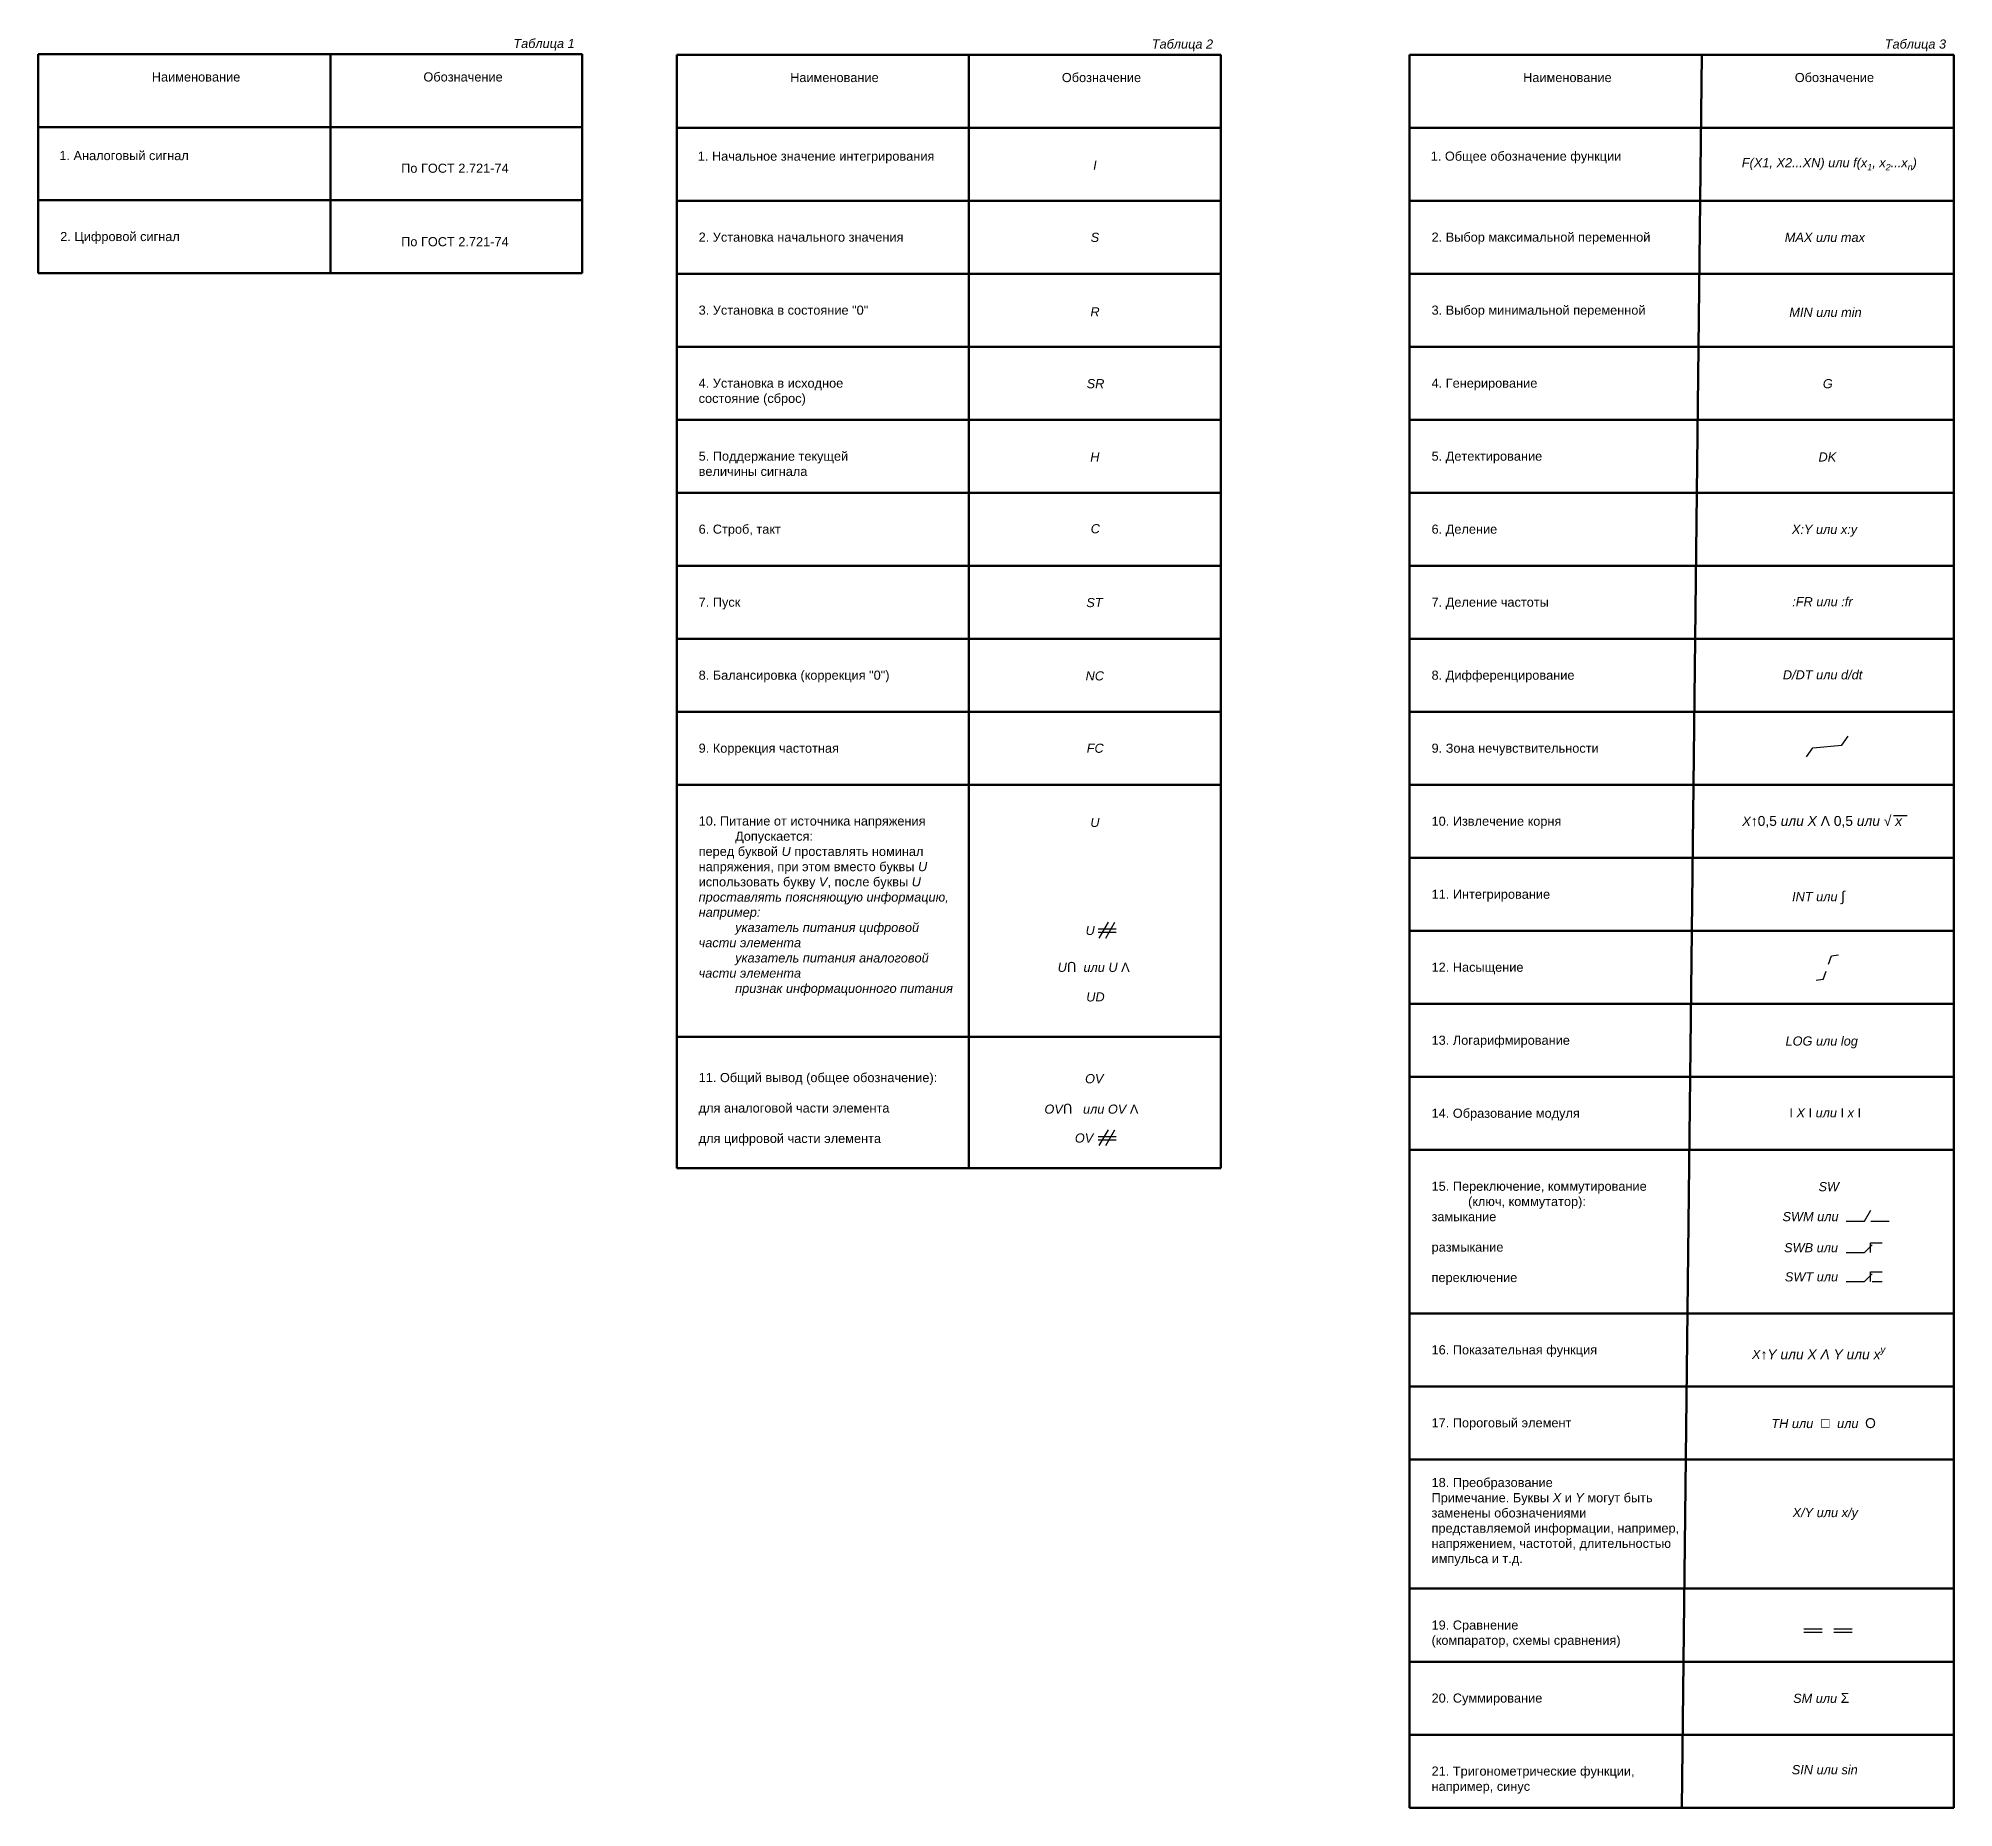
# Model space of a CAD drawing. Header units: millimetres. Extents: x 2750 to 14339, y 845 to 4295.
# Drawn here: x 2750 to 3274, y 1844 to 2329 of the extents above; entities that cross this region are included whole.
import ezdxf

# ---------------------------------------------------------------- set-up
doc = ezdxf.new("R2010")
doc.units = ezdxf.units.MM
doc.layers.add('Слой1', color=3, linetype='Continuous', lineweight=50)
doc.layers.add('толстые линии', color=1, linetype='Continuous', lineweight=211)
doc.styles.get("Standard").update_dxf_attribs({"font": 'arial.ttf'})

msp = doc.modelspace()

# ---------------------------------------------------------------- texts
at = {"char_height": 2.5, "attachment_point": 1}
for s, width, insert in [('{\\fArial|b0|i1|c204|p34;I}', 2.5, (3038.74, 2295.52)), ('\\A1;{\\fArial|b0|i1|c204|p34;F(X1, X2...XN) или f(x\\H0.7x;\\S^ 1;\\H1.42857x;, x\\H0.7x;\\S^ 2;\\H1.42857x;...x\\H0.7x;\\S^ n;\\H1.42857x;)}', 61.0426, (3216.41, 2296.19)), ('{\\fArial|b0|i1|c204|p34;S}', 2.5, (3038.05, 2275.74)), ('{\\fArial|b0|i1|c204|p34;MAX или max}', 22.0336, (3228.19, 2275.74)), ('{\\fArial|b0|i1|c204|p34;R}', 2.5, (3037.98, 2255.34)), ('{\\fArial|b0|i1|c204|p34;MIN или min}', 22.7896, (3229.43, 2255.2)), ('{\\fArial|b0|i1|c204|p34;SR}', 2.5, (3036.95, 2235.66)), ('{\\fArial|b0|i1|c204|p34;G}', 2.5, (3238.61, 2235.66)), ('{\\fArial|b0|i1|c204|p34;H}', 2.5, (3037.94, 2215.58)), ('{\\fArial|b0|i1|c204|p34;DK}', 2.5, (3237.43, 2215.58)), ('{\\fArial|b0|i1|c204|p34;C}', 2.5, (3038.06, 2195.92)), ('{\\fArial|b0|i1|c204|p34;X:Y или x:y}', 18.6085, (3230.14, 2195.75)), ('{\\fArial|b0|i1|c204|p34;ST}', 2.5, (3036.86, 2175.69)), ('{\\fArial|b0|i1|c204|p34;:FR или :fr}', 18.6085, (3230.24, 2175.94)), ('{\\fArial|b0|i1|c204|p34;NC}', 2.5, (3036.66, 2155.61)), ('{\\fArial|b0|i1|c204|p34;D/DT или d/dt}', 22.9771, (3227.66, 2155.9)), ('{\\fArial|b0|i1|c204|p34;FC}', 2.5, (3036.96, 2135.79)), ('{\\fArial|b0|i1|c204|p34;U}', 2.5, (3037.96, 2115.46)), ('{\\fArial|b0|i1|c204|p34;X\\fArial|b0|i0|c134|p34;\\H1.08333x;↑\\fArial|b0|i0|c204|p34;0,5 \\fArial|b0|i1|c204|p34;или\\fArial|b0|i0|c204|p34; \\fArial|b0|i1|c204|p34;X\\fArial|b0|i0|c204|p34; Ʌ 0,5 \\fArial|b0|i1|c204|p34;или\\fArial|b0|i0|c204|p34; √ \\fArial|b0|i1|c204|p34;x}', 54.1948, (3216.54, 2115.98)), ('{\\fArial|b0|i1|c204|p34;INT или \\fArial|b0|i0|c204|p34;\\H1.08333x;∫}', 15.8727, (3230.19, 2095.34)), ('{\\fArial|b0|i1|c204|p34;U}', 2.5, (3036.66, 2085.88)), ('{\\fArial|b0|i1|c204|p34;U\\fArial|b0|i0|c204|p34;\\H1.08333x;Ո\\fArial|b0|i1|c204|p34;\\H0.92308x;  или U }Ʌ', 32.0828, (3029.01, 2075.98)), ('{\\fArial|b0|i1|c204|p34;UD}', 2.5, (3036.83, 2067.67)), ('{\\fArial|b0|i1|c204|p34;LOG или log}', 21.1666, (3228.39, 2055.58)), ('{\\fArial|b0|i1|c204|p34;OV}', 2.5, (3036.51, 2045.27)), ('{\\fArial|b0|i1|c204|p34;OV\\fArial|b0|i0|c204|p34;\\H1.08333x;Ո\\fArial|b0|i1|c204|p34;\\H0.92308x;   или OV }Ʌ', 32.0828, (3025.38, 2037.13)), ('I {\\fArial|b0|i1|c204|p34;X} I {\\fArial|b0|i1|c204|p34;или} I {\\fArial|b0|i1|c204|p34;x} I', 20.281, (3229.46, 2035.92)), ('{\\fArial|b0|i1|c204|p34;OV}', 2.5, (3033.72, 2029.01)), ('{\\fArial|b0|i1|c204|p34;SW}', 2.5, (3237.43, 2015.69)), ('{\\fArial|b0|i1|c204|p34;SWM или}', 15.9886, (3227.56, 2007.48)), ('{\\fArial|b0|i1|c204|p34;SWB или}', 15.9886, (3228, 1998.96)), ('{\\fArial|b0|i1|c204|p34;SWT или}', 15.9886, (3228.22, 1990.98)), ('\\A1;{\\fArial|b0|i1|c204|p34;X\\fArial|b0|i1|c134|p34;\\H1.08333x;↑\\fArial|b0|i1|c204|p34;Y или X Ʌ Y или x\\H0.7x;\\Sy^ ;}', 54.1948, (3219.21, 1970.76)), ('{\\fArial|b0|i1|c204|p34;TH или  \\fMS PGothic|b0|i0|c128|p34;☐\\fMS PGothic|b0|i0|c0|p34;  \\fArial|b0|i1|c204|p34;или\\fMS PGothic|b0|i0|c0|p34;  \\fArial|b0|i0|c204|p34;\\H1.08333x;Ο}', 43.799, (3224.52, 1951.01)), ('{\\fArial|b0|i1|c204|p34;X/Y или x/y}', 20.5323, (3230.33, 1926.4)), ('{\\fArial|b0|i1|c204|p34;SM или \\fArial|b0|i0|c204|p34;\\H1.08333x;Σ\\fArial|b0|i1|c204|p34;\\H0.92308x; }', 22.6202, (3230.47, 1875.73)), ('{\\fArial|b0|i1|c204|p34;SIN или sin}', 21.9588, (3230.1, 1855.97))]:
    msp.add_mtext_dynamic_manual_height_columns(s, width=width, gutter_width=12.5, heights=[0], dxfattribs=dict(at, insert=insert))
at = {"layer": 'Слой1', "char_height": 2.5, "attachment_point": 1}
for s, width, heights, insert in [('{\\fArial|b0|i1|c204|p34;                      Таблица 1}', 61.7882, [0], (2858.56, 2328.85)), ('{\\fArial|b0|i1|c204|p34;                      Таблица 2}', 61.7882, [0], (3033.44, 2328.69)), ('{\\fArial|b0|i1|c204|p34;                      Таблица 3}', 61.7882, [0], (3234.22, 2328.69)), ('Наименование', 2.5, [0], (2780.86, 2319.68)), ('Обозначение', 2.5, [0], (2855.27, 2319.68)), ('Наименование', 2.5, [0], (2955.74, 2319.52)), ('Обозначение', 2.5, [0], (3030.15, 2319.52)), ('Наименование', 2.5, [0], (3156.52, 2319.52)), ('Обозначение', 2.5, [0], (3230.93, 2319.52)), ('1. Аналоговый сигнал', 71.1369, [14.15], (2755.54, 2298.14)), ('1. Общее обозначение функции', 71.1369, [14.15], (3131.2, 2297.98)), ('                    По ГОСТ 2.721-74', 61.7882, [0], (2829.77, 2294.68)), ('1. Начальное значение интегрирования', 71.1369, [14.15], (2930.42, 2297.98)), ('                    По ГОСТ 2.721-74', 61.7882, [0], (2829.77, 2274.55))]:
    msp.add_mtext_dynamic_manual_height_columns(s, width=width, gutter_width=12.5, heights=heights, dxfattribs=dict(at, insert=insert))
for s, insert, width in [('2. Цифровой сигнал', (2755.77, 2275.96), 47.5813), ('2. Установка начального значения', (2930.66, 2275.8), 71.2413), ('2. Выбор максимальной переменной', (3131.43, 2275.8), 71.2413), ('4. Установка в исходное состояние (сброс)', (2930.66, 2235.8), 47.5813), ('4. Генерирование', (3131.43, 2235.8), 47.5813), ('5. Поддержание текущей величины сигнала', (2930.66, 2215.8), 47.5813), ('5. Детектирование', (3131.43, 2215.8), 47.5813), ('6. Строб, такт', (2930.66, 2195.8), 47.5813), ('6. Деление', (3131.43, 2195.8), 47.5813), ('7. Пуск', (2930.66, 2175.8), 47.5813), ('7. Деление частоты', (3131.43, 2175.8), 47.5813), ('8. Балансировка (коррекция "0")', (2930.66, 2155.8), 57.3744), ('8. Дифференцирование', (3131.43, 2155.8), 57.3744), ('9. Коррекция частотная', (2930.66, 2135.8), 47.5813), ('9. Зона нечувствительности', (3131.43, 2135.8), 47.5813), ('10. Питание от источника напряжения\\P^IДопускается:\\Pперед буквой {\\fArial|b0|i1|c204|p34;U }проставлять номинал напряжения, при этом вместо буквы {\\fArial|b0|i1|c204|p34;U}\\Pиспользовать букву {\\fArial|b0|i1|c204|p34;V}, после буквы {\\fArial|b0|i1|c204|p34;U проставлять поясняющую информацию, например:\\P^Iуказатель питания цифровой части элемента\\P^Iуказатель питания аналоговой части элемента\\P^Iпризнак информационного питания}', (2930.66, 2115.86), 69.4011), ('10. Извлечение корня', (3131.43, 2115.8), 71.2413), ('12. Насыщение', (3131.43, 2075.8), 47.5813), ('13. Логарифмирование', (3131.43, 2055.8), 47.5813), ('11. Общий вывод (общее обозначение):\\P\\Pдля аналоговой части элемента\\P\\Pдля цифровой части элемента ', (2930.66, 2045.57), 90.4076), ('14. Образование модуля', (3131.43, 2035.8), 47.5813), ('15. Переключение, коммутирование\\P^I(ключ, коммутатор):\\Pзамыкание\\P\\Pразмыкание\\P\\Pпереключение', (3131.43, 2015.8), 73.8585), ('17. Пороговый элемент', (3131.43, 1951), 47.5813), ('19. Сравнение \\P(компаратор, схемы сравнения)', (3131.43, 1895.59), 60.1423), ('21. Тригонометрические функции, например, синус', (3131.43, 1855.59), 59.2124)]:
    msp.add_mtext(s, dxfattribs=dict(at, insert=insert, width=width))
at = {"layer": 'толстые линии', "insert": (2930.66, 2255.8), "char_height": 2.5, "width": 47.5813, "attachment_point": 1}
msp.add_mtext('{\\C3;3. Установка в состояние "0"}', dxfattribs=at)
at = {"layer": 'толстые линии', "color": 3, "char_height": 2.5, "attachment_point": 1}
for s, insert, width in [('3. Выбор минимальной переменной', (3131.43, 2255.8), 75.9979), ('11. Интегрирование', (3131.43, 2095.8), 75.9979), ('16. Показательная функция', (3131.43, 1971), 75.9979), ('18. Преобразование\\PПримечание. Буквы {\\fArial|b0|i1|c204|p34;X} и {\\fArial|b0|i1|c204|p34;Y} могут быть заменены обозначениями представляемой информации, например, напряжением, частотой, длительностью импульса и т.д.', (3131.43, 1934.64), 69.5038), ('20. Суммирование', (3131.43, 1875.59), 75.9979)]:
    msp.add_mtext(s, dxfattribs=dict(at, insert=insert, width=width))

# ---------------------------------------------------------------- linework, layer by layer
for p, q in [((3243.82, 2135.36), (3245.54, 2137.81)), ((3234.13, 2132.2), (3235.85, 2134.66)), ((3235.85, 2134.66), (3243.82, 2135.36)), ((3261.68, 2115.98), (3258.01, 2115.98)), ((3040.06, 2085.04), (3045.06, 2085.04)), ((3040.07, 2084.13), (3045.07, 2084.13)), ((3040.41, 2082.55), (3042.91, 2086.88)), ((3042.2, 2082.55), (3044.7, 2086.88)), ((3240.97, 2077.65), (3242.92, 2077.95)), ((3238.7, 2071.18), (3239.5, 2073.47)), ((3240.16, 2075.36), (3240.97, 2077.65)), ((3238.7, 2071.18), (3236.75, 2070.88)), ((3040.06, 2028.16), (3045.06, 2028.16)), ((3040.07, 2027.25), (3045.07, 2027.25)), ((3040.41, 2025.67), (3042.91, 2030)), ((3042.2, 2025.67), (3044.7, 2030)), ((3245, 2005), (3250, 2005)), ((3250, 2005), (3251.75, 2008.03)), ((3251.75, 2005), (3256.75, 2005)), ((3251.71, 1996.38), (3251.71, 1999.08)), ((3251.71, 1999.08), (3254.86, 1999.08)), ((3245, 1996.38), (3250, 1996.38)), ((3250, 1996.38), (3252.12, 1998.5)), ((3250, 1988.44), (3252.12, 1990.56)), ((3251.71, 1988.44), (3251.71, 1991.14)), ((3251.71, 1991.14), (3254.86, 1991.14)), ((3245, 1988.44), (3250, 1988.44)), ((3252.12, 1988.44), (3254.86, 1988.44)), ((3233.39, 1893.28), (3238.39, 1893.28)), ((3233.41, 1892.38), (3238.41, 1892.38)), ((3241.62, 1893.28), (3246.62, 1893.28)), ((3241.64, 1892.38), (3246.64, 1892.38))]:
    msp.add_line(p, q)
at = {"layer": 'Слой1'}
for p, q in [((2749.77, 2324.68), (2898.8, 2324.68)), ((2749.77, 2264.68), (2749.77, 2324.68)), ((2829.77, 2324.68), (2829.77, 2264.68)), ((2898.8, 2324.68), (2898.8, 2264.68)), ((2924.66, 2324.52), (3073.68, 2324.52)), ((2924.66, 2019.53), (2924.66, 2324.52)), ((3004.66, 2324.52), (3004.66, 2019.53)), ((3073.68, 2324.52), (3073.68, 2019.53)), ((3125.43, 2324.52), (3274.46, 2324.52)), ((3125.43, 1844.31), (3125.43, 2324.52)), ((3205.43, 2324.52), (3199.95, 1844.31)), ((3274.46, 2324.52), (3274.46, 1844.31)), ((2749.77, 2304.68), (2898.8, 2304.68)), ((2924.66, 2304.52), (3073.68, 2304.52)), ((3125.43, 2304.52), (3274.46, 2304.52)), ((2898.8, 2284.68), (2749.77, 2284.68)), ((3073.68, 2284.52), (2924.66, 2284.52)), ((3274.46, 2284.52), (3125.43, 2284.52)), ((2749.77, 2264.68), (2898.8, 2264.68)), ((2924.66, 2264.52), (3073.68, 2264.52)), ((3125.43, 2264.52), (3274.46, 2264.52)), ((2924.66, 2244.52), (3073.68, 2244.52)), ((3125.43, 2244.52), (3274.46, 2244.52)), ((2924.66, 2224.52), (3073.68, 2224.52)), ((3125.43, 2224.52), (3274.46, 2224.52)), ((2924.66, 2204.52), (3073.68, 2204.52)), ((3125.43, 2204.52), (3274.46, 2204.52)), ((2924.66, 2184.52), (3073.68, 2184.52)), ((2924.66, 2184.52), (3073.68, 2184.52)), ((3125.43, 2184.52), (3274.46, 2184.52)), ((3125.43, 2184.52), (3274.46, 2184.52)), ((2924.66, 2164.52), (3073.68, 2164.52)), ((2924.66, 2164.52), (3073.68, 2164.52)), ((3125.43, 2164.52), (3274.46, 2164.52)), ((3125.43, 2164.52), (3274.46, 2164.52)), ((2924.66, 2144.52), (3073.68, 2144.52)), ((2924.66, 2144.52), (3073.68, 2144.52)), ((3125.43, 2144.52), (3274.46, 2144.52)), ((3125.43, 2144.52), (3274.46, 2144.52)), ((2924.66, 2124.52), (3073.68, 2124.52)), ((2924.66, 2124.52), (3073.68, 2124.52)), ((2924.66, 2124.52), (3073.68, 2124.52)), ((3125.43, 2124.52), (3274.46, 2124.52)), ((3125.43, 2124.52), (3274.46, 2124.52)), ((3125.43, 2124.52), (3274.46, 2124.52)), ((3125.43, 2104.52), (3274.46, 2104.52)), ((3125.43, 2084.52), (3274.46, 2084.52)), ((3125.43, 2064.52), (3274.46, 2064.52)), ((2924.66, 2055.47), (3073.68, 2055.47)), ((3125.43, 2044.52), (3274.46, 2044.52)), ((3125.43, 2024.52), (3274.46, 2024.52)), ((3125.43, 2024.52), (3274.46, 2024.52)), ((2924.66, 2019.53), (3073.68, 2019.53)), ((3125.43, 1979.72), (3274.46, 1979.72)), ((3125.43, 1959.72), (3274.46, 1959.72)), ((3125.43, 1939.72), (3274.46, 1939.72)), ((3125.43, 1904.31), (3274.46, 1904.31)), ((3125.43, 1884.31), (3274.46, 1884.31)), ((3125.43, 1864.31), (3274.46, 1864.31)), ((3125.43, 1844.31), (3274.46, 1844.31))]:
    msp.add_line(p, q, dxfattribs=at)

msp.set_redraw_order([(e.dxf.handle, doc.entitydb.next_handle()) for e in msp.query("TEXT MTEXT ATTDEF DIMENSION ARC_DIMENSION")])  # texts and dimensions are drawn at this point

doc.saveas('drawing.dxf')
